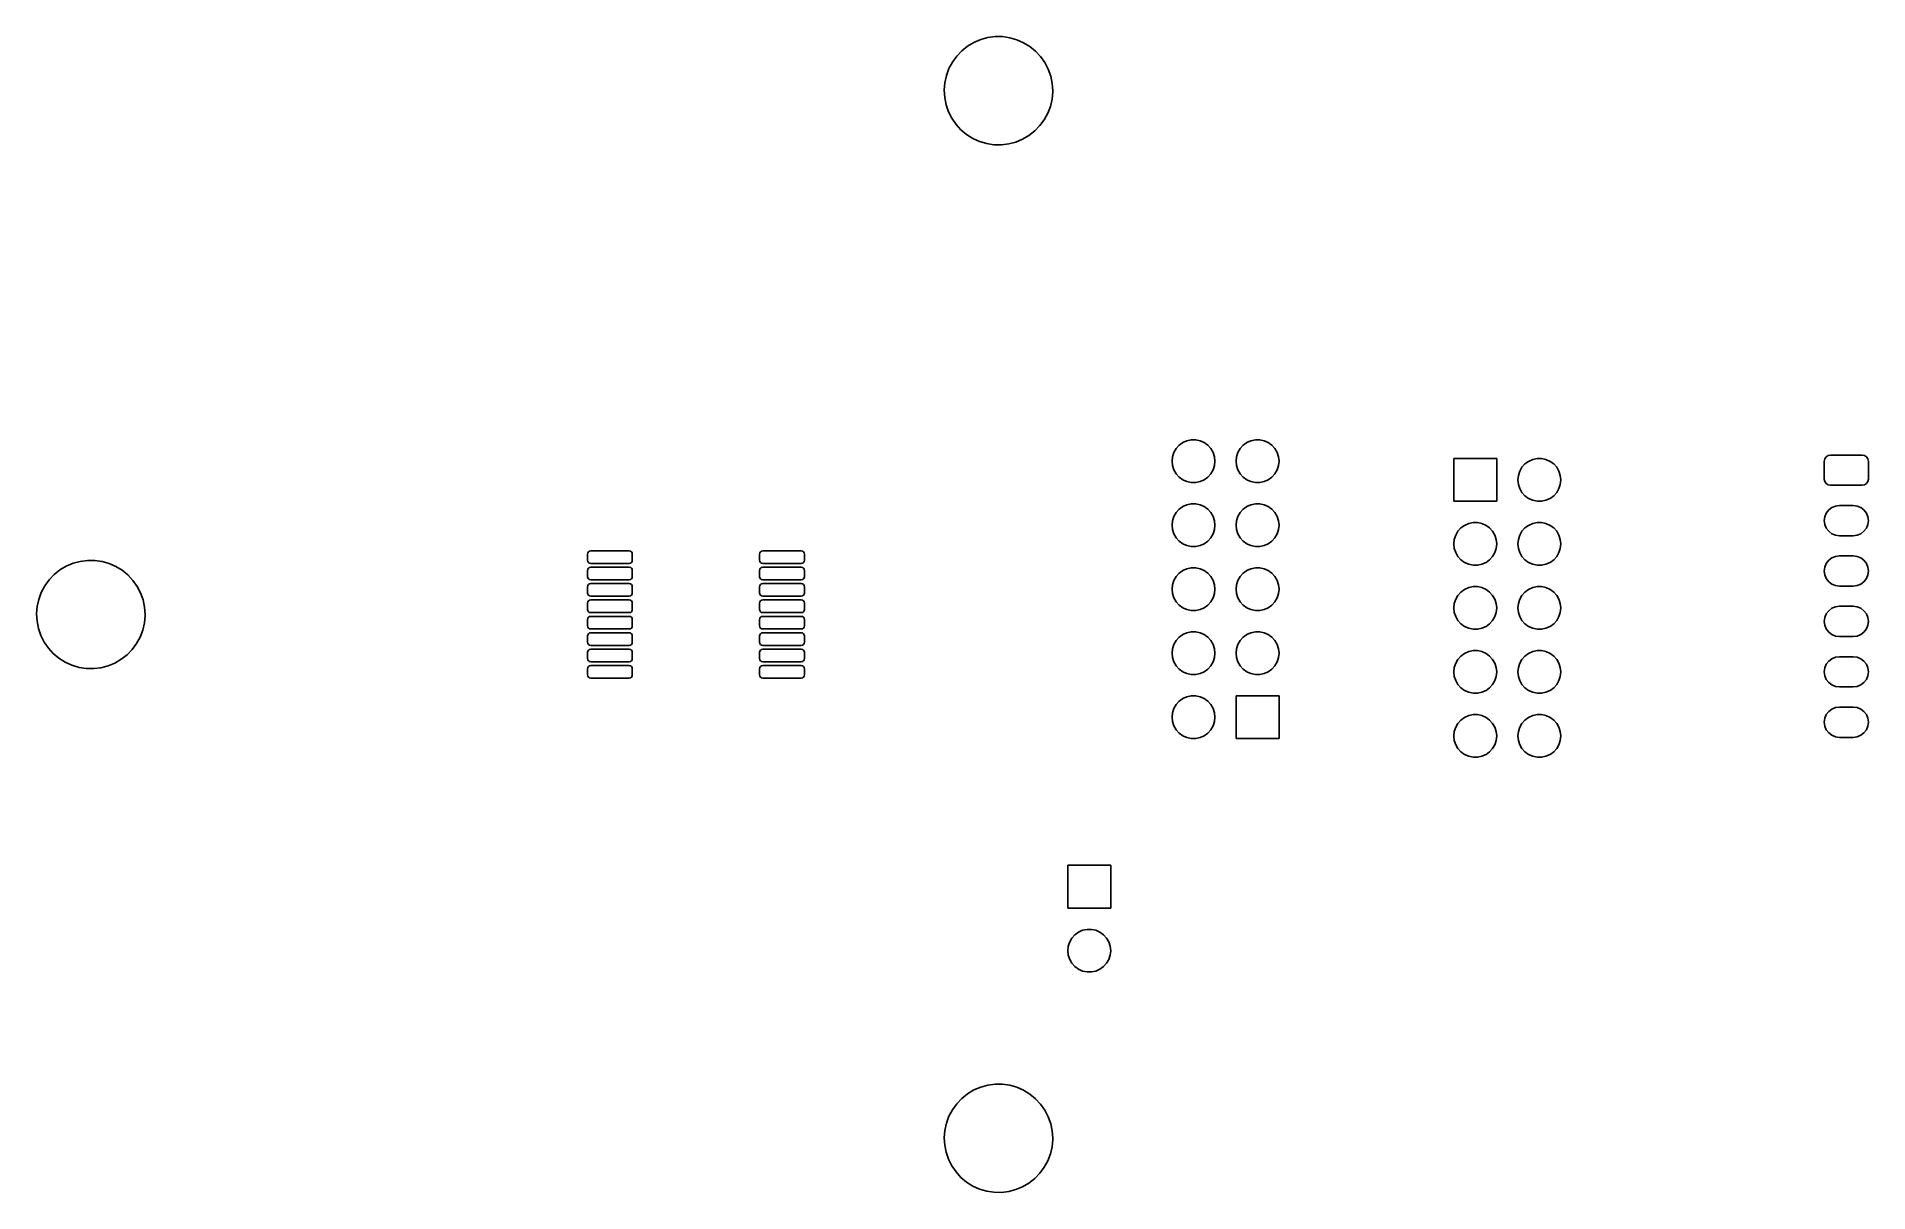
# Model space of a CAD drawing. Extents: x 2.97 to 5.83, y -3.9 to -2.1.
import ezdxf

# ---------------------------------------------------------------- set-up
doc = ezdxf.new("R2010")
doc.units = 0
doc.header["$MEASUREMENT"] = 0
doc.layers.add('BLACK', color=7, linetype='CONTINUOUS')

msp = doc.modelspace()

# ---------------------------------------------------------------- linework, layer by layer
at = {"layer": 'BLACK', "linetype": 'CONTINUOUS'}
for p, q in [((4.41515, -2.1194), (4.42413, -2.1122)), ((4.42413, -2.1122), (4.43401, -2.10629)), ((4.43401, -2.10629), (4.4446, -2.10177)), ((4.4446, -2.10177), (4.45571, -2.09873)), ((4.45571, -2.09873), (4.46713, -2.09723)), ((4.46713, -2.09723), (4.47864, -2.09729)), ((4.47864, -2.09729), (4.49004, -2.09891)), ((4.49004, -2.09891), (4.50111, -2.10207)), ((4.50111, -2.10207), (4.51166, -2.10669)), ((4.51166, -2.10669), (4.52147, -2.11271)), ((4.52147, -2.11271), (4.53038, -2.12)), ((4.39511, -2.14728), (4.4005, -2.1371)), ((4.4005, -2.1371), (4.40722, -2.12775)), ((4.40722, -2.12775), (4.41515, -2.1194)), ((4.53038, -2.12), (4.53822, -2.12844)), ((4.53822, -2.12844), (4.54484, -2.13786)), ((4.54484, -2.13786), (4.55012, -2.14809)), ((4.3878, -2.18082), (4.3887, -2.16934)), ((4.3887, -2.16934), (4.39116, -2.15809)), ((4.39116, -2.15809), (4.39511, -2.14728)), ((4.55012, -2.14809), (4.55397, -2.15895)), ((4.55397, -2.15895), (4.5563, -2.17022)), ((4.5563, -2.17022), (4.55709, -2.18171)), ((4.38846, -2.19232), (4.3878, -2.18082)), ((4.39068, -2.20362), (4.38846, -2.19232)), ((4.55604, -2.19495), (4.55347, -2.20617)), ((4.55707, -2.18348), (4.55604, -2.19495)), ((4.55709, -2.18171), (4.55707, -2.18348)), ((4.39441, -2.21451), (4.39068, -2.20362)), ((4.39958, -2.2248), (4.39441, -2.21451)), ((4.4061, -2.23429), (4.39958, -2.2248)), ((4.54391, -2.22706), (4.53709, -2.23634)), ((4.5494, -2.21694), (4.54391, -2.22706)), ((4.55347, -2.20617), (4.5494, -2.21694)), ((4.41385, -2.2428), (4.4061, -2.23429)), ((4.42269, -2.25019), (4.41385, -2.2428)), ((4.43244, -2.25631), (4.42269, -2.25019)), ((4.44294, -2.26105), (4.43244, -2.25631)), ((4.51008, -2.25753), (4.49944, -2.26193)), ((4.52002, -2.25172), (4.51008, -2.25753)), ((4.52908, -2.24461), (4.52002, -2.25172)), ((4.53709, -2.23634), (4.52908, -2.24461)), ((4.45398, -2.26432), (4.44294, -2.26105)), ((4.46536, -2.26606), (4.45398, -2.26432)), ((4.47687, -2.26624), (4.46536, -2.26606)), ((4.4883, -2.26485), (4.47687, -2.26624)), ((4.49944, -2.26193), (4.4883, -2.26485)), ((4.7464, -2.74682), (4.7499, -2.74076)), ((4.7499, -2.74076), (4.75458, -2.73556)), ((4.75458, -2.73556), (4.76024, -2.73145)), ((4.76024, -2.73145), (4.76663, -2.72861)), ((4.76663, -2.72861), (4.77347, -2.72715)), ((4.77347, -2.72715), (4.78047, -2.72715)), ((4.78047, -2.72715), (4.78731, -2.72861)), ((4.78731, -2.72861), (4.7937, -2.73145)), ((4.7937, -2.73145), (4.79936, -2.73556)), ((4.79936, -2.73556), (4.80404, -2.74076)), ((4.80404, -2.74076), (4.80754, -2.74682)), ((4.8464, -2.74682), (4.8499, -2.74076)), ((4.8499, -2.74076), (4.85458, -2.73556)), ((4.85458, -2.73556), (4.86024, -2.73145)), ((4.86024, -2.73145), (4.86663, -2.72861)), ((4.86663, -2.72861), (4.87347, -2.72715)), ((4.87347, -2.72715), (4.88047, -2.72715)), ((4.88047, -2.72715), (4.88731, -2.72861)), ((4.88731, -2.72861), (4.8937, -2.73145)), ((4.8937, -2.73145), (4.89936, -2.73556)), ((4.89936, -2.73556), (4.90404, -2.74076)), ((4.90404, -2.74076), (4.90754, -2.74682)), ((4.7435, -2.76043), (4.74424, -2.75348)), ((4.74424, -2.76739), (4.7435, -2.76043)), ((4.74424, -2.75348), (4.7464, -2.74682)), ((4.7464, -2.77404), (4.74424, -2.76739)), ((4.7499, -2.7801), (4.7464, -2.77404)), ((4.80754, -2.77404), (4.80404, -2.7801)), ((4.80754, -2.74682), (4.8097, -2.75348)), ((4.8097, -2.76739), (4.80754, -2.77404)), ((4.8097, -2.75348), (4.81043, -2.76043)), ((4.81043, -2.76043), (4.8097, -2.76739)), ((4.8435, -2.76043), (4.84424, -2.75348)), ((4.84424, -2.76739), (4.8435, -2.76043)), ((4.84424, -2.75348), (4.8464, -2.74682)), ((4.8464, -2.77404), (4.84424, -2.76739)), ((4.8499, -2.7801), (4.8464, -2.77404)), ((4.90754, -2.77404), (4.90404, -2.7801)), ((4.90754, -2.74682), (4.9097, -2.75348)), ((4.9097, -2.76739), (4.90754, -2.77404)), ((4.9097, -2.75348), (4.91043, -2.76043)), ((4.91043, -2.76043), (4.9097, -2.76739)), ((5.18346, -2.82323), (5.18346, -2.7563)), ((5.18346, -2.7563), (5.25039, -2.7563)), ((5.25039, -2.7563), (5.25039, -2.82323)), ((5.28636, -2.77615), (5.28986, -2.77009)), ((5.28986, -2.77009), (5.29454, -2.76489)), ((5.29454, -2.76489), (5.3002, -2.76078)), ((5.3002, -2.76078), (5.30659, -2.75794)), ((5.30659, -2.75794), (5.31343, -2.75648)), ((5.31343, -2.75648), (5.32043, -2.75648)), ((5.32043, -2.75648), (5.32727, -2.75794)), ((5.32727, -2.75794), (5.33366, -2.76078)), ((5.33366, -2.76078), (5.33932, -2.76489)), ((5.33932, -2.76489), (5.344, -2.77009)), ((5.344, -2.77009), (5.3475, -2.77615)), ((5.76181, -2.76083), (5.76256, -2.75706)), ((5.76181, -2.78839), (5.76181, -2.76083)), ((5.76256, -2.75706), (5.76469, -2.75387)), ((5.76469, -2.75387), (5.76789, -2.75173)), ((5.76789, -2.75173), (5.77165, -2.75098)), ((5.77165, -2.75098), (5.82087, -2.75098)), ((5.82087, -2.75098), (5.82463, -2.75173)), ((5.82463, -2.75173), (5.82783, -2.75387)), ((5.82783, -2.75387), (5.82996, -2.75706)), ((5.82996, -2.75706), (5.83071, -2.76083)), ((5.83071, -2.76083), (5.83071, -2.78839)), ((4.75458, -2.7853), (4.7499, -2.7801)), ((4.76024, -2.78941), (4.75458, -2.7853)), ((4.76663, -2.79226), (4.76024, -2.78941)), ((4.77347, -2.79371), (4.76663, -2.79226)), ((4.78047, -2.79371), (4.77347, -2.79371)), ((4.78731, -2.79226), (4.78047, -2.79371)), ((4.7937, -2.78941), (4.78731, -2.79226)), ((4.79936, -2.7853), (4.7937, -2.78941)), ((4.80404, -2.7801), (4.79936, -2.7853)), ((4.85458, -2.7853), (4.8499, -2.7801)), ((4.86024, -2.78941), (4.85458, -2.7853)), ((4.86663, -2.79226), (4.86024, -2.78941)), ((4.87347, -2.79371), (4.86663, -2.79226)), ((4.88047, -2.79371), (4.87347, -2.79371)), ((4.88731, -2.79226), (4.88047, -2.79371)), ((4.8937, -2.78941), (4.88731, -2.79226)), ((4.89936, -2.7853), (4.8937, -2.78941)), ((4.90404, -2.7801), (4.89936, -2.7853)), ((5.28346, -2.78976), (5.2842, -2.78281)), ((5.2842, -2.79672), (5.28346, -2.78976)), ((5.2842, -2.78281), (5.28636, -2.77615)), ((5.28636, -2.80338), (5.2842, -2.79672)), ((5.3475, -2.77615), (5.34966, -2.78281)), ((5.34966, -2.79672), (5.3475, -2.80338)), ((5.34966, -2.78281), (5.35039, -2.78976)), ((5.35039, -2.78976), (5.34966, -2.79672)), ((5.76256, -2.79215), (5.76181, -2.78839)), ((5.76469, -2.79535), (5.76256, -2.79215)), ((5.76789, -2.79748), (5.76469, -2.79535)), ((5.77165, -2.79823), (5.76789, -2.79748)), ((5.82087, -2.79823), (5.77165, -2.79823)), ((5.82463, -2.79748), (5.82087, -2.79823)), ((5.82783, -2.79535), (5.82463, -2.79748)), ((5.82996, -2.79215), (5.82783, -2.79535)), ((5.83071, -2.78839), (5.82996, -2.79215)), ((4.75458, -2.83556), (4.76024, -2.83145)), ((4.76024, -2.83145), (4.76663, -2.82861)), ((4.76663, -2.82861), (4.77347, -2.82715)), ((4.77347, -2.82715), (4.78047, -2.82715)), ((4.78047, -2.82715), (4.78731, -2.82861)), ((4.78731, -2.82861), (4.7937, -2.83145)), ((4.7937, -2.83145), (4.79936, -2.83556)), ((4.85458, -2.83556), (4.86024, -2.83145)), ((4.86024, -2.83145), (4.86663, -2.82861)), ((4.86663, -2.82861), (4.87347, -2.82715)), ((4.87347, -2.82715), (4.88047, -2.82715)), ((4.88047, -2.82715), (4.88731, -2.82861)), ((4.88731, -2.82861), (4.8937, -2.83145)), ((4.8937, -2.83145), (4.89936, -2.83556)), ((5.25039, -2.82323), (5.18346, -2.82323)), ((5.28986, -2.80943), (5.28636, -2.80338)), ((5.29454, -2.81463), (5.28986, -2.80943)), ((5.3002, -2.81874), (5.29454, -2.81463)), ((5.30659, -2.82159), (5.3002, -2.81874)), ((5.31343, -2.82305), (5.30659, -2.82159)), ((5.32043, -2.82305), (5.31343, -2.82305)), ((5.32727, -2.82159), (5.32043, -2.82305)), ((5.33366, -2.81874), (5.32727, -2.82159)), ((5.33932, -2.81463), (5.33366, -2.81874)), ((5.344, -2.80943), (5.33932, -2.81463)), ((5.3475, -2.80338), (5.344, -2.80943)), ((5.77362, -2.83289), (5.77932, -2.83053)), ((5.77932, -2.83053), (5.78543, -2.82972)), ((5.78543, -2.82972), (5.80709, -2.82972)), ((5.80709, -2.82972), (5.8132, -2.83053)), ((5.8132, -2.83053), (5.8189, -2.83289)), ((4.7435, -2.86043), (4.74424, -2.85348)), ((4.74424, -2.85348), (4.7464, -2.84682)), ((4.7464, -2.84682), (4.7499, -2.84076)), ((4.7499, -2.84076), (4.75458, -2.83556)), ((4.79936, -2.83556), (4.80404, -2.84076)), ((4.80404, -2.84076), (4.80754, -2.84682)), ((4.80754, -2.84682), (4.8097, -2.85348)), ((4.8097, -2.85348), (4.81043, -2.86043)), ((4.8435, -2.86043), (4.84424, -2.85348)), ((4.84424, -2.85348), (4.8464, -2.84682)), ((4.8464, -2.84682), (4.8499, -2.84076)), ((4.8499, -2.84076), (4.85458, -2.83556)), ((4.89936, -2.83556), (4.90404, -2.84076)), ((4.90404, -2.84076), (4.90754, -2.84682)), ((4.90754, -2.84682), (4.9097, -2.85348)), ((4.9097, -2.85348), (4.91043, -2.86043)), ((5.2002, -2.86078), (5.20659, -2.85794)), ((5.20659, -2.85794), (5.21343, -2.85648)), ((5.21343, -2.85648), (5.22043, -2.85648)), ((5.22043, -2.85648), (5.22727, -2.85794)), ((5.22727, -2.85794), (5.23366, -2.86078)), ((5.3002, -2.86078), (5.30659, -2.85794)), ((5.30659, -2.85794), (5.31343, -2.85648)), ((5.31343, -2.85648), (5.32043, -2.85648)), ((5.32043, -2.85648), (5.32727, -2.85794)), ((5.32727, -2.85794), (5.33366, -2.86078)), ((5.76181, -2.85335), (5.76262, -2.84723)), ((5.76262, -2.85946), (5.76181, -2.85335)), ((5.76262, -2.84723), (5.76498, -2.84154)), ((5.76498, -2.86516), (5.76262, -2.85946)), ((5.76498, -2.84154), (5.76873, -2.83664)), ((5.76873, -2.83664), (5.77362, -2.83289)), ((5.8189, -2.83289), (5.82379, -2.83664)), ((5.82379, -2.83664), (5.82754, -2.84154)), ((5.82754, -2.84154), (5.8299, -2.84723)), ((5.8299, -2.85946), (5.82754, -2.86516)), ((5.8299, -2.84723), (5.83071, -2.85335)), ((5.83071, -2.85335), (5.8299, -2.85946)), ((4.74424, -2.86739), (4.7435, -2.86043)), ((4.7464, -2.87404), (4.74424, -2.86739)), ((4.7499, -2.8801), (4.7464, -2.87404)), ((4.75458, -2.8853), (4.7499, -2.8801)), ((4.76024, -2.88941), (4.75458, -2.8853)), ((4.79936, -2.8853), (4.7937, -2.88941)), ((4.80404, -2.8801), (4.79936, -2.8853)), ((4.80754, -2.87404), (4.80404, -2.8801)), ((4.8097, -2.86739), (4.80754, -2.87404)), ((4.81043, -2.86043), (4.8097, -2.86739)), ((4.84424, -2.86739), (4.8435, -2.86043)), ((4.8464, -2.87404), (4.84424, -2.86739)), ((4.8499, -2.8801), (4.8464, -2.87404)), ((4.85458, -2.8853), (4.8499, -2.8801)), ((4.86024, -2.88941), (4.85458, -2.8853)), ((4.89936, -2.8853), (4.8937, -2.88941)), ((4.90404, -2.8801), (4.89936, -2.8853)), ((4.90754, -2.87404), (4.90404, -2.8801)), ((4.9097, -2.86739), (4.90754, -2.87404)), ((4.91043, -2.86043), (4.9097, -2.86739)), ((5.18346, -2.88976), (5.1842, -2.88281)), ((5.1842, -2.88281), (5.18636, -2.87615)), ((5.18636, -2.87615), (5.18986, -2.87009)), ((5.18986, -2.87009), (5.19454, -2.86489)), ((5.19454, -2.86489), (5.2002, -2.86078)), ((5.23366, -2.86078), (5.23932, -2.86489)), ((5.23932, -2.86489), (5.244, -2.87009)), ((5.244, -2.87009), (5.2475, -2.87615)), ((5.2475, -2.87615), (5.24966, -2.88281)), ((5.24966, -2.88281), (5.25039, -2.88976)), ((5.28346, -2.88976), (5.2842, -2.88281)), ((5.2842, -2.88281), (5.28636, -2.87615)), ((5.28636, -2.87615), (5.28986, -2.87009)), ((5.28986, -2.87009), (5.29454, -2.86489)), ((5.29454, -2.86489), (5.3002, -2.86078)), ((5.33366, -2.86078), (5.33932, -2.86489)), ((5.33932, -2.86489), (5.344, -2.87009)), ((5.344, -2.87009), (5.3475, -2.87615)), ((5.3475, -2.87615), (5.34966, -2.88281)), ((5.34966, -2.88281), (5.35039, -2.88976)), ((5.76873, -2.87005), (5.76498, -2.86516)), ((5.77362, -2.8738), (5.76873, -2.87005)), ((5.77932, -2.87616), (5.77362, -2.8738)), ((5.78543, -2.87697), (5.77932, -2.87616)), ((5.80709, -2.87697), (5.78543, -2.87697)), ((5.8132, -2.87616), (5.80709, -2.87697)), ((5.8189, -2.8738), (5.8132, -2.87616)), ((5.82379, -2.87005), (5.8189, -2.8738)), ((5.82754, -2.86516), (5.82379, -2.87005)), ((3.02728, -2.92006), (3.03839, -2.91702)), ((3.03839, -2.91702), (3.0498, -2.91552)), ((3.0498, -2.91552), (3.06132, -2.91558)), ((3.06132, -2.91558), (3.07272, -2.9172)), ((3.07272, -2.9172), (3.08379, -2.92036)), ((3.83071, -2.90551), (3.83108, -2.90363)), ((3.83071, -2.91535), (3.83071, -2.90551)), ((3.83108, -2.91724), (3.83071, -2.91535)), ((3.83108, -2.90363), (3.83215, -2.90203)), ((3.83215, -2.91883), (3.83108, -2.91724)), ((3.83215, -2.90203), (3.83375, -2.90097)), ((3.83375, -2.90097), (3.83563, -2.90059)), ((3.83563, -2.90059), (3.89567, -2.90059)), ((3.89567, -2.90059), (3.89755, -2.90097)), ((3.89755, -2.90097), (3.89915, -2.90203)), ((3.89915, -2.90203), (3.90022, -2.90363)), ((3.90022, -2.91724), (3.89915, -2.91883)), ((3.90022, -2.90363), (3.90059, -2.90551)), ((3.90059, -2.91535), (3.90022, -2.91724)), ((3.90059, -2.90551), (3.90059, -2.91535)), ((4.09941, -2.90551), (4.09978, -2.90363)), ((4.09941, -2.91535), (4.09941, -2.90551)), ((4.09978, -2.91724), (4.09941, -2.91535)), ((4.09978, -2.90363), (4.10085, -2.90203)), ((4.10085, -2.91883), (4.09978, -2.91724)), ((4.10085, -2.90203), (4.10245, -2.90097)), ((4.10245, -2.90097), (4.10433, -2.90059)), ((4.10433, -2.90059), (4.16437, -2.90059)), ((4.16437, -2.90059), (4.16625, -2.90097)), ((4.16625, -2.90097), (4.16785, -2.90203)), ((4.16785, -2.90203), (4.16892, -2.90363)), ((4.16892, -2.91724), (4.16785, -2.91883)), ((4.16892, -2.90363), (4.16929, -2.90551)), ((4.16929, -2.91535), (4.16892, -2.91724)), ((4.16929, -2.90551), (4.16929, -2.91535)), ((4.76663, -2.89226), (4.76024, -2.88941)), ((4.77347, -2.89371), (4.76663, -2.89226)), ((4.78047, -2.89371), (4.77347, -2.89371)), ((4.78731, -2.89226), (4.78047, -2.89371)), ((4.7937, -2.88941), (4.78731, -2.89226)), ((4.86663, -2.89226), (4.86024, -2.88941)), ((4.87347, -2.89371), (4.86663, -2.89226)), ((4.88047, -2.89371), (4.87347, -2.89371)), ((4.88731, -2.89226), (4.88047, -2.89371)), ((4.8937, -2.88941), (4.88731, -2.89226)), ((5.1842, -2.89672), (5.18346, -2.88976)), ((5.18636, -2.90338), (5.1842, -2.89672)), ((5.18986, -2.90943), (5.18636, -2.90338)), ((5.19454, -2.91463), (5.18986, -2.90943)), ((5.2002, -2.91874), (5.19454, -2.91463)), ((5.23932, -2.91463), (5.23366, -2.91874)), ((5.244, -2.90943), (5.23932, -2.91463)), ((5.2475, -2.90338), (5.244, -2.90943)), ((5.24966, -2.89672), (5.2475, -2.90338)), ((5.25039, -2.88976), (5.24966, -2.89672)), ((5.2842, -2.89672), (5.28346, -2.88976)), ((5.28636, -2.90338), (5.2842, -2.89672)), ((5.28986, -2.90943), (5.28636, -2.90338)), ((5.29454, -2.91463), (5.28986, -2.90943)), ((5.3002, -2.91874), (5.29454, -2.91463)), ((5.33932, -2.91463), (5.33366, -2.91874)), ((5.344, -2.90943), (5.33932, -2.91463)), ((5.3475, -2.90338), (5.344, -2.90943)), ((5.34966, -2.89672), (5.3475, -2.90338)), ((5.35039, -2.88976), (5.34966, -2.89672)), ((5.76498, -2.92028), (5.76873, -2.91538)), ((5.76873, -2.91538), (5.77362, -2.91163)), ((5.77362, -2.91163), (5.77932, -2.90927)), ((5.77932, -2.90927), (5.78543, -2.90846)), ((5.78543, -2.90846), (5.80709, -2.90846)), ((5.80709, -2.90846), (5.8132, -2.90927)), ((5.8132, -2.90927), (5.8189, -2.91163)), ((5.8189, -2.91163), (5.82379, -2.91538)), ((5.82379, -2.91538), (5.82754, -2.92028)), ((2.9899, -2.94604), (2.99782, -2.93769)), ((2.99782, -2.93769), (3.00681, -2.93049)), ((3.00681, -2.93049), (3.01669, -2.92458)), ((3.01669, -2.92458), (3.02728, -2.92006)), ((3.08379, -2.92036), (3.09433, -2.92499)), ((3.09433, -2.92499), (3.10415, -2.931)), ((3.10415, -2.931), (3.11306, -2.9383)), ((3.11306, -2.9383), (3.1209, -2.94673)), ((3.83071, -2.9311), (3.83108, -2.92922)), ((3.83071, -2.94094), (3.83071, -2.9311)), ((3.83108, -2.94283), (3.83071, -2.94094)), ((3.83108, -2.92922), (3.83215, -2.92762)), ((3.83215, -2.94442), (3.83108, -2.94283)), ((3.83375, -2.9199), (3.83215, -2.91883)), ((3.83215, -2.92762), (3.83375, -2.92656)), ((3.83375, -2.94549), (3.83215, -2.94442)), ((3.83563, -2.92028), (3.83375, -2.9199)), ((3.83375, -2.92656), (3.83563, -2.92618)), ((3.83563, -2.94587), (3.83375, -2.94549)), ((3.89567, -2.92028), (3.83563, -2.92028)), ((3.83563, -2.92618), (3.89567, -2.92618)), ((3.89567, -2.94587), (3.83563, -2.94587)), ((3.89755, -2.9199), (3.89567, -2.92028)), ((3.89567, -2.92618), (3.89755, -2.92656)), ((3.89755, -2.94549), (3.89567, -2.94587)), ((3.89915, -2.91883), (3.89755, -2.9199)), ((3.89755, -2.92656), (3.89915, -2.92762)), ((3.89915, -2.94442), (3.89755, -2.94549)), ((3.89915, -2.92762), (3.90022, -2.92922)), ((3.90022, -2.94283), (3.89915, -2.94442)), ((3.90022, -2.92922), (3.90059, -2.9311)), ((3.90059, -2.94094), (3.90022, -2.94283)), ((3.90059, -2.9311), (3.90059, -2.94094)), ((4.09941, -2.9311), (4.09978, -2.92922)), ((4.09941, -2.94094), (4.09941, -2.9311)), ((4.09978, -2.94283), (4.09941, -2.94094)), ((4.09978, -2.92922), (4.10085, -2.92762)), ((4.10085, -2.94442), (4.09978, -2.94283)), ((4.10245, -2.9199), (4.10085, -2.91883)), ((4.10085, -2.92762), (4.10245, -2.92656)), ((4.10245, -2.94549), (4.10085, -2.94442)), ((4.10433, -2.92028), (4.10245, -2.9199)), ((4.10245, -2.92656), (4.10433, -2.92618)), ((4.10433, -2.94587), (4.10245, -2.94549)), ((4.16437, -2.92028), (4.10433, -2.92028)), ((4.10433, -2.92618), (4.16437, -2.92618)), ((4.16437, -2.94587), (4.10433, -2.94587)), ((4.16625, -2.9199), (4.16437, -2.92028)), ((4.16437, -2.92618), (4.16625, -2.92656)), ((4.16625, -2.94549), (4.16437, -2.94587)), ((4.16785, -2.91883), (4.16625, -2.9199)), ((4.16625, -2.92656), (4.16785, -2.92762)), ((4.16785, -2.94442), (4.16625, -2.94549)), ((4.16785, -2.92762), (4.16892, -2.92922)), ((4.16892, -2.94283), (4.16785, -2.94442)), ((4.16892, -2.92922), (4.16929, -2.9311)), ((4.16929, -2.94094), (4.16892, -2.94283)), ((4.16929, -2.9311), (4.16929, -2.94094)), ((4.7464, -2.94682), (4.7499, -2.94076)), ((4.7499, -2.94076), (4.75458, -2.93556)), ((4.75458, -2.93556), (4.76024, -2.93145)), ((4.76024, -2.93145), (4.76663, -2.92861)), ((4.76663, -2.92861), (4.77347, -2.92715)), ((4.77347, -2.92715), (4.78047, -2.92715)), ((4.78047, -2.92715), (4.78731, -2.92861)), ((4.78731, -2.92861), (4.7937, -2.93145)), ((4.7937, -2.93145), (4.79936, -2.93556)), ((4.79936, -2.93556), (4.80404, -2.94076)), ((4.80404, -2.94076), (4.80754, -2.94682)), ((4.8464, -2.94682), (4.8499, -2.94076)), ((4.8499, -2.94076), (4.85458, -2.93556)), ((4.85458, -2.93556), (4.86024, -2.93145)), ((4.86024, -2.93145), (4.86663, -2.92861)), ((4.86663, -2.92861), (4.87347, -2.92715)), ((4.87347, -2.92715), (4.88047, -2.92715)), ((4.88047, -2.92715), (4.88731, -2.92861)), ((4.88731, -2.92861), (4.8937, -2.93145)), ((4.8937, -2.93145), (4.89936, -2.93556)), ((4.89936, -2.93556), (4.90404, -2.94076)), ((4.90404, -2.94076), (4.90754, -2.94682)), ((5.20659, -2.92159), (5.2002, -2.91874)), ((5.21343, -2.92305), (5.20659, -2.92159)), ((5.22043, -2.92305), (5.21343, -2.92305)), ((5.22727, -2.92159), (5.22043, -2.92305)), ((5.23366, -2.91874), (5.22727, -2.92159)), ((5.30659, -2.92159), (5.3002, -2.91874)), ((5.31343, -2.92305), (5.30659, -2.92159)), ((5.32043, -2.92305), (5.31343, -2.92305)), ((5.32727, -2.92159), (5.32043, -2.92305)), ((5.33366, -2.91874), (5.32727, -2.92159)), ((5.76181, -2.93209), (5.76262, -2.92597)), ((5.76262, -2.9382), (5.76181, -2.93209)), ((5.76262, -2.92597), (5.76498, -2.92028)), ((5.76498, -2.9439), (5.76262, -2.9382)), ((5.76873, -2.94879), (5.76498, -2.9439)), ((5.82754, -2.9439), (5.82379, -2.94879)), ((5.82754, -2.92028), (5.8299, -2.92597)), ((5.8299, -2.9382), (5.82754, -2.9439)), ((5.8299, -2.92597), (5.83071, -2.93209)), ((5.83071, -2.93209), (5.8299, -2.9382)), ((2.97383, -2.97638), (2.97779, -2.96557)), ((2.97779, -2.96557), (2.98318, -2.9554)), ((2.98318, -2.9554), (2.9899, -2.94604)), ((3.1209, -2.94673), (3.12752, -2.95615)), ((3.12752, -2.95615), (3.1328, -2.96638)), ((3.1328, -2.96638), (3.13665, -2.97724)), ((3.83071, -2.95669), (3.83108, -2.95481)), ((3.83071, -2.96654), (3.83071, -2.95669)), ((3.83108, -2.96842), (3.83071, -2.96654)), ((3.83108, -2.95481), (3.83215, -2.95321)), ((3.83215, -2.97002), (3.83108, -2.96842)), ((3.83215, -2.95321), (3.83375, -2.95215)), ((3.83375, -2.97108), (3.83215, -2.97002)), ((3.83375, -2.95215), (3.83563, -2.95177)), ((3.83563, -2.97146), (3.83375, -2.97108)), ((3.83563, -2.95177), (3.89567, -2.95177)), ((3.89567, -2.97146), (3.83563, -2.97146)), ((3.89567, -2.95177), (3.89755, -2.95215)), ((3.89755, -2.97108), (3.89567, -2.97146)), ((3.89755, -2.95215), (3.89915, -2.95321)), ((3.89915, -2.97002), (3.89755, -2.97108)), ((3.89915, -2.95321), (3.90022, -2.95481)), ((3.90022, -2.96842), (3.89915, -2.97002)), ((3.90022, -2.95481), (3.90059, -2.95669)), ((3.90059, -2.96654), (3.90022, -2.96842)), ((3.90059, -2.95669), (3.90059, -2.96654)), ((4.09941, -2.95669), (4.09978, -2.95481)), ((4.09941, -2.96654), (4.09941, -2.95669)), ((4.09978, -2.96842), (4.09941, -2.96654)), ((4.09978, -2.95481), (4.10085, -2.95321)), ((4.10085, -2.97002), (4.09978, -2.96842)), ((4.10085, -2.95321), (4.10245, -2.95215)), ((4.10245, -2.97108), (4.10085, -2.97002)), ((4.10245, -2.95215), (4.10433, -2.95177)), ((4.10433, -2.97146), (4.10245, -2.97108)), ((4.10433, -2.95177), (4.16437, -2.95177)), ((4.16437, -2.97146), (4.10433, -2.97146)), ((4.16437, -2.95177), (4.16625, -2.95215)), ((4.16625, -2.97108), (4.16437, -2.97146)), ((4.16625, -2.95215), (4.16785, -2.95321)), ((4.16785, -2.97002), (4.16625, -2.97108)), ((4.16785, -2.95321), (4.16892, -2.95481)), ((4.16892, -2.96842), (4.16785, -2.97002)), ((4.16892, -2.95481), (4.16929, -2.95669)), ((4.16929, -2.96654), (4.16892, -2.96842)), ((4.16929, -2.95669), (4.16929, -2.96654)), ((4.7435, -2.96043), (4.74424, -2.95348)), ((4.74424, -2.96739), (4.7435, -2.96043)), ((4.74424, -2.95348), (4.7464, -2.94682)), ((4.7464, -2.97404), (4.74424, -2.96739)), ((4.7499, -2.9801), (4.7464, -2.97404)), ((4.80754, -2.97404), (4.80404, -2.9801)), ((4.80754, -2.94682), (4.8097, -2.95348)), ((4.8097, -2.96739), (4.80754, -2.97404)), ((4.8097, -2.95348), (4.81043, -2.96043)), ((4.81043, -2.96043), (4.8097, -2.96739)), ((4.8435, -2.96043), (4.84424, -2.95348)), ((4.84424, -2.96739), (4.8435, -2.96043)), ((4.84424, -2.95348), (4.8464, -2.94682)), ((4.8464, -2.97404), (4.84424, -2.96739)), ((4.8499, -2.9801), (4.8464, -2.97404)), ((4.90754, -2.97404), (4.90404, -2.9801)), ((4.90754, -2.94682), (4.9097, -2.95348)), ((4.9097, -2.96739), (4.90754, -2.97404)), ((4.9097, -2.95348), (4.91043, -2.96043)), ((4.91043, -2.96043), (4.9097, -2.96739)), ((5.18636, -2.97615), (5.18986, -2.97009)), ((5.18986, -2.97009), (5.19454, -2.96489)), ((5.19454, -2.96489), (5.2002, -2.96078)), ((5.2002, -2.96078), (5.20659, -2.95794)), ((5.20659, -2.95794), (5.21343, -2.95648)), ((5.21343, -2.95648), (5.22043, -2.95648)), ((5.22043, -2.95648), (5.22727, -2.95794)), ((5.22727, -2.95794), (5.23366, -2.96078)), ((5.23366, -2.96078), (5.23932, -2.96489)), ((5.23932, -2.96489), (5.244, -2.97009)), ((5.244, -2.97009), (5.2475, -2.97615)), ((5.28636, -2.97615), (5.28986, -2.97009)), ((5.28986, -2.97009), (5.29454, -2.96489)), ((5.29454, -2.96489), (5.3002, -2.96078)), ((5.3002, -2.96078), (5.30659, -2.95794)), ((5.30659, -2.95794), (5.31343, -2.95648)), ((5.31343, -2.95648), (5.32043, -2.95648)), ((5.32043, -2.95648), (5.32727, -2.95794)), ((5.32727, -2.95794), (5.33366, -2.96078)), ((5.33366, -2.96078), (5.33932, -2.96489)), ((5.33932, -2.96489), (5.344, -2.97009)), ((5.344, -2.97009), (5.3475, -2.97615)), ((5.77362, -2.95254), (5.76873, -2.94879)), ((5.77932, -2.9549), (5.77362, -2.95254)), ((5.78543, -2.95571), (5.77932, -2.9549)), ((5.80709, -2.95571), (5.78543, -2.95571)), ((5.8132, -2.9549), (5.80709, -2.95571)), ((5.8189, -2.95254), (5.8132, -2.9549)), ((5.82379, -2.94879), (5.8189, -2.95254)), ((2.97048, -2.99911), (2.97138, -2.98763)), ((2.97114, -3.01061), (2.97048, -2.99911)), ((2.97138, -2.98763), (2.97383, -2.97638)), ((3.13665, -2.97724), (3.13898, -2.98851)), ((3.13975, -3.00177), (3.13872, -3.01324)), ((3.13898, -2.98851), (3.13976, -3)), ((3.13976, -3), (3.13975, -3.00177)), ((3.83071, -2.98228), (3.83108, -2.9804)), ((3.83071, -2.99213), (3.83071, -2.98228)), ((3.83108, -2.99401), (3.83071, -2.99213)), ((3.83108, -2.9804), (3.83215, -2.9788)), ((3.83215, -2.99561), (3.83108, -2.99401)), ((3.83215, -2.9788), (3.83375, -2.97774)), ((3.83375, -2.99667), (3.83215, -2.99561)), ((3.83375, -2.97774), (3.83563, -2.97736)), ((3.83563, -2.99705), (3.83375, -2.99667)), ((3.83375, -3.00333), (3.83563, -3.00295)), ((3.83563, -2.97736), (3.89567, -2.97736)), ((3.89567, -2.99705), (3.83563, -2.99705)), ((3.83563, -3.00295), (3.89567, -3.00295)), ((3.89567, -2.97736), (3.89755, -2.97774)), ((3.89755, -2.99667), (3.89567, -2.99705)), ((3.89567, -3.00295), (3.89755, -3.00333)), ((3.89755, -2.97774), (3.89915, -2.9788)), ((3.89915, -2.99561), (3.89755, -2.99667)), ((3.89915, -2.9788), (3.90022, -2.9804)), ((3.90022, -2.99401), (3.89915, -2.99561)), ((3.90022, -2.9804), (3.90059, -2.98228)), ((3.90059, -2.99213), (3.90022, -2.99401)), ((3.90059, -2.98228), (3.90059, -2.99213)), ((4.09941, -2.98228), (4.09978, -2.9804)), ((4.09941, -2.99213), (4.09941, -2.98228)), ((4.09978, -2.99401), (4.09941, -2.99213)), ((4.09978, -2.9804), (4.10085, -2.9788)), ((4.10085, -2.99561), (4.09978, -2.99401)), ((4.10085, -2.9788), (4.10245, -2.97774)), ((4.10245, -2.99667), (4.10085, -2.99561)), ((4.10245, -2.97774), (4.10433, -2.97736)), ((4.10433, -2.99705), (4.10245, -2.99667)), ((4.10245, -3.00333), (4.10433, -3.00295)), ((4.10433, -2.97736), (4.16437, -2.97736)), ((4.16437, -2.99705), (4.10433, -2.99705)), ((4.10433, -3.00295), (4.16437, -3.00295)), ((4.16437, -2.97736), (4.16625, -2.97774)), ((4.16625, -2.99667), (4.16437, -2.99705)), ((4.16437, -3.00295), (4.16625, -3.00333)), ((4.16625, -2.97774), (4.16785, -2.9788)), ((4.16785, -2.99561), (4.16625, -2.99667)), ((4.16785, -2.9788), (4.16892, -2.9804)), ((4.16892, -2.99401), (4.16785, -2.99561)), ((4.16892, -2.9804), (4.16929, -2.98228)), ((4.16929, -2.99213), (4.16892, -2.99401)), ((4.16929, -2.98228), (4.16929, -2.99213)), ((4.75458, -2.9853), (4.7499, -2.9801)), ((4.76024, -2.98941), (4.75458, -2.9853)), ((4.76663, -2.99226), (4.76024, -2.98941)), ((4.77347, -2.99371), (4.76663, -2.99226)), ((4.78047, -2.99371), (4.77347, -2.99371)), ((4.78731, -2.99226), (4.78047, -2.99371)), ((4.7937, -2.98941), (4.78731, -2.99226)), ((4.79936, -2.9853), (4.7937, -2.98941)), ((4.80404, -2.9801), (4.79936, -2.9853)), ((4.85458, -2.9853), (4.8499, -2.9801)), ((4.86024, -2.98941), (4.85458, -2.9853)), ((4.86663, -2.99226), (4.86024, -2.98941)), ((4.87347, -2.99371), (4.86663, -2.99226)), ((4.88047, -2.99371), (4.87347, -2.99371)), ((4.88731, -2.99226), (4.88047, -2.99371)), ((4.8937, -2.98941), (4.88731, -2.99226)), ((4.89936, -2.9853), (4.8937, -2.98941)), ((4.90404, -2.9801), (4.89936, -2.9853)), ((5.18346, -2.98976), (5.1842, -2.98281)), ((5.1842, -2.99672), (5.18346, -2.98976)), ((5.1842, -2.98281), (5.18636, -2.97615)), ((5.18636, -3.00338), (5.1842, -2.99672)), ((5.2475, -2.97615), (5.24966, -2.98281)), ((5.24966, -2.99672), (5.2475, -3.00338)), ((5.24966, -2.98281), (5.25039, -2.98976)), ((5.25039, -2.98976), (5.24966, -2.99672)), ((5.28346, -2.98976), (5.2842, -2.98281)), ((5.2842, -2.99672), (5.28346, -2.98976)), ((5.2842, -2.98281), (5.28636, -2.97615)), ((5.28636, -3.00338), (5.2842, -2.99672)), ((5.3475, -2.97615), (5.34966, -2.98281)), ((5.34966, -2.99672), (5.3475, -3.00338)), ((5.34966, -2.98281), (5.35039, -2.98976)), ((5.35039, -2.98976), (5.34966, -2.99672)), ((5.76262, -3.00471), (5.76498, -2.99902)), ((5.76498, -2.99902), (5.76873, -2.99412)), ((5.76873, -2.99412), (5.77362, -2.99037)), ((5.77362, -2.99037), (5.77932, -2.98801)), ((5.77932, -2.98801), (5.78543, -2.9872)), ((5.78543, -2.9872), (5.80709, -2.9872)), ((5.80709, -2.9872), (5.8132, -2.98801)), ((5.8132, -2.98801), (5.8189, -2.99037)), ((5.8189, -2.99037), (5.82379, -2.99412)), ((5.82379, -2.99412), (5.82754, -2.99902)), ((5.82754, -2.99902), (5.8299, -3.00471)), ((2.97336, -3.02191), (2.97114, -3.01061)), ((2.97709, -3.0328), (2.97336, -3.02191)), ((3.13615, -3.02447), (3.13208, -3.03524)), ((3.13872, -3.01324), (3.13615, -3.02447)), ((3.83071, -3.00787), (3.83108, -3.00599)), ((3.83071, -3.01772), (3.83071, -3.00787)), ((3.83108, -3.0196), (3.83071, -3.01772)), ((3.83071, -3.03346), (3.83108, -3.03158)), ((3.83108, -3.00599), (3.83215, -3.00439)), ((3.83215, -3.0212), (3.83108, -3.0196)), ((3.83108, -3.03158), (3.83215, -3.02998)), ((3.83215, -3.00439), (3.83375, -3.00333)), ((3.83375, -3.02226), (3.83215, -3.0212)), ((3.83215, -3.02998), (3.83375, -3.02892)), ((3.83563, -3.02264), (3.83375, -3.02226)), ((3.83375, -3.02892), (3.83563, -3.02854)), ((3.89567, -3.02264), (3.83563, -3.02264)), ((3.83563, -3.02854), (3.89567, -3.02854)), ((3.89755, -3.02226), (3.89567, -3.02264)), ((3.89567, -3.02854), (3.89755, -3.02892)), ((3.89755, -3.00333), (3.89915, -3.00439)), ((3.89915, -3.0212), (3.89755, -3.02226)), ((3.89755, -3.02892), (3.89915, -3.02998)), ((3.89915, -3.00439), (3.90022, -3.00599)), ((3.90022, -3.0196), (3.89915, -3.0212)), ((3.89915, -3.02998), (3.90022, -3.03158)), ((3.90022, -3.00599), (3.90059, -3.00787)), ((3.90059, -3.01772), (3.90022, -3.0196)), ((3.90022, -3.03158), (3.90059, -3.03346)), ((3.90059, -3.00787), (3.90059, -3.01772)), ((4.09941, -3.00787), (4.09978, -3.00599)), ((4.09941, -3.01772), (4.09941, -3.00787)), ((4.09978, -3.0196), (4.09941, -3.01772)), ((4.09941, -3.03346), (4.09978, -3.03158)), ((4.09978, -3.00599), (4.10085, -3.00439)), ((4.10085, -3.0212), (4.09978, -3.0196)), ((4.09978, -3.03158), (4.10085, -3.02998)), ((4.10085, -3.00439), (4.10245, -3.00333)), ((4.10245, -3.02226), (4.10085, -3.0212)), ((4.10085, -3.02998), (4.10245, -3.02892)), ((4.10433, -3.02264), (4.10245, -3.02226)), ((4.10245, -3.02892), (4.10433, -3.02854)), ((4.16437, -3.02264), (4.10433, -3.02264)), ((4.10433, -3.02854), (4.16437, -3.02854)), ((4.16625, -3.02226), (4.16437, -3.02264)), ((4.16437, -3.02854), (4.16625, -3.02892)), ((4.16625, -3.00333), (4.16785, -3.00439)), ((4.16785, -3.0212), (4.16625, -3.02226)), ((4.16625, -3.02892), (4.16785, -3.02998)), ((4.16785, -3.00439), (4.16892, -3.00599)), ((4.16892, -3.0196), (4.16785, -3.0212)), ((4.16785, -3.02998), (4.16892, -3.03158)), ((4.16892, -3.00599), (4.16929, -3.00787)), ((4.16929, -3.01772), (4.16892, -3.0196)), ((4.16892, -3.03158), (4.16929, -3.03346)), ((4.16929, -3.00787), (4.16929, -3.01772)), ((4.75458, -3.03556), (4.76024, -3.03145)), ((4.76024, -3.03145), (4.76663, -3.02861)), ((4.76663, -3.02861), (4.77347, -3.02715)), ((4.77347, -3.02715), (4.78047, -3.02715)), ((4.78047, -3.02715), (4.78731, -3.02861)), ((4.78731, -3.02861), (4.7937, -3.03145)), ((4.7937, -3.03145), (4.79936, -3.03556)), ((4.85458, -3.03556), (4.86024, -3.03145)), ((4.86024, -3.03145), (4.86663, -3.02861)), ((4.86663, -3.02861), (4.87347, -3.02715)), ((4.87347, -3.02715), (4.88047, -3.02715)), ((4.88047, -3.02715), (4.88731, -3.02861)), ((4.88731, -3.02861), (4.8937, -3.03145)), ((4.8937, -3.03145), (4.89936, -3.03556)), ((5.18986, -3.00943), (5.18636, -3.00338)), ((5.19454, -3.01463), (5.18986, -3.00943)), ((5.2002, -3.01874), (5.19454, -3.01463)), ((5.20659, -3.02159), (5.2002, -3.01874)), ((5.21343, -3.02305), (5.20659, -3.02159)), ((5.22043, -3.02305), (5.21343, -3.02305)), ((5.22727, -3.02159), (5.22043, -3.02305)), ((5.23366, -3.01874), (5.22727, -3.02159)), ((5.23932, -3.01463), (5.23366, -3.01874)), ((5.244, -3.00943), (5.23932, -3.01463)), ((5.2475, -3.00338), (5.244, -3.00943)), ((5.28986, -3.00943), (5.28636, -3.00338)), ((5.29454, -3.01463), (5.28986, -3.00943)), ((5.3002, -3.01874), (5.29454, -3.01463)), ((5.30659, -3.02159), (5.3002, -3.01874)), ((5.31343, -3.02305), (5.30659, -3.02159)), ((5.32043, -3.02305), (5.31343, -3.02305)), ((5.32727, -3.02159), (5.32043, -3.02305)), ((5.33366, -3.01874), (5.32727, -3.02159)), ((5.33932, -3.01463), (5.33366, -3.01874)), ((5.344, -3.00943), (5.33932, -3.01463)), ((5.3475, -3.00338), (5.344, -3.00943)), ((5.76181, -3.01083), (5.76262, -3.00471)), ((5.76262, -3.01694), (5.76181, -3.01083)), ((5.76498, -3.02264), (5.76262, -3.01694)), ((5.76873, -3.02753), (5.76498, -3.02264)), ((5.77362, -3.03128), (5.76873, -3.02753)), ((5.77932, -3.03364), (5.77362, -3.03128)), ((5.8189, -3.03128), (5.8132, -3.03364)), ((5.82379, -3.02753), (5.8189, -3.03128)), ((5.82754, -3.02264), (5.82379, -3.02753)), ((5.8299, -3.01694), (5.82754, -3.02264)), ((5.8299, -3.00471), (5.83071, -3.01083)), ((5.83071, -3.01083), (5.8299, -3.01694)), ((2.98226, -3.04309), (2.97709, -3.0328)), ((2.98878, -3.05258), (2.98226, -3.04309)), ((2.99653, -3.06109), (2.98878, -3.05258)), ((3.11977, -3.05464), (3.11176, -3.0629)), ((3.12659, -3.04536), (3.11977, -3.05464)), ((3.13208, -3.03524), (3.12659, -3.04536)), ((3.83071, -3.04331), (3.83071, -3.03346)), ((3.83108, -3.04519), (3.83071, -3.04331)), ((3.83071, -3.05906), (3.83108, -3.05717)), ((3.83071, -3.0689), (3.83071, -3.05906)), ((3.83215, -3.04679), (3.83108, -3.04519)), ((3.83108, -3.05717), (3.83215, -3.05558)), ((3.83375, -3.04785), (3.83215, -3.04679)), ((3.83215, -3.05558), (3.83375, -3.05451)), ((3.83563, -3.04823), (3.83375, -3.04785)), ((3.83375, -3.05451), (3.83563, -3.05413)), ((3.89567, -3.04823), (3.83563, -3.04823)), ((3.83563, -3.05413), (3.89567, -3.05413)), ((3.89755, -3.04785), (3.89567, -3.04823)), ((3.89567, -3.05413), (3.89755, -3.05451)), ((3.89915, -3.04679), (3.89755, -3.04785)), ((3.89755, -3.05451), (3.89915, -3.05558)), ((3.90022, -3.04519), (3.89915, -3.04679)), ((3.89915, -3.05558), (3.90022, -3.05717)), ((3.90059, -3.04331), (3.90022, -3.04519)), ((3.90022, -3.05717), (3.90059, -3.05906)), ((3.90059, -3.03346), (3.90059, -3.04331)), ((3.90059, -3.05906), (3.90059, -3.0689)), ((4.09941, -3.04331), (4.09941, -3.03346)), ((4.09978, -3.04519), (4.09941, -3.04331)), ((4.09941, -3.05906), (4.09978, -3.05717)), ((4.09941, -3.0689), (4.09941, -3.05906)), ((4.10085, -3.04679), (4.09978, -3.04519)), ((4.09978, -3.05717), (4.10085, -3.05558)), ((4.10245, -3.04785), (4.10085, -3.04679)), ((4.10085, -3.05558), (4.10245, -3.05451)), ((4.10433, -3.04823), (4.10245, -3.04785)), ((4.10245, -3.05451), (4.10433, -3.05413)), ((4.16437, -3.04823), (4.10433, -3.04823)), ((4.10433, -3.05413), (4.16437, -3.05413)), ((4.16625, -3.04785), (4.16437, -3.04823)), ((4.16437, -3.05413), (4.16625, -3.05451)), ((4.16785, -3.04679), (4.16625, -3.04785)), ((4.16625, -3.05451), (4.16785, -3.05558)), ((4.16892, -3.04519), (4.16785, -3.04679)), ((4.16785, -3.05558), (4.16892, -3.05717)), ((4.16929, -3.04331), (4.16892, -3.04519)), ((4.16892, -3.05717), (4.16929, -3.05906)), ((4.16929, -3.03346), (4.16929, -3.04331)), ((4.16929, -3.05906), (4.16929, -3.0689)), ((4.7435, -3.06043), (4.74424, -3.05348)), ((4.74424, -3.06739), (4.7435, -3.06043)), ((4.74424, -3.05348), (4.7464, -3.04682)), ((4.7464, -3.04682), (4.7499, -3.04076)), ((4.7499, -3.04076), (4.75458, -3.03556)), ((4.79936, -3.03556), (4.80404, -3.04076)), ((4.80404, -3.04076), (4.80754, -3.04682)), ((4.80754, -3.04682), (4.8097, -3.05348)), ((4.8097, -3.05348), (4.81043, -3.06043)), ((4.81043, -3.06043), (4.8097, -3.06739)), ((4.8435, -3.06043), (4.84424, -3.05348)), ((4.84424, -3.06739), (4.8435, -3.06043)), ((4.84424, -3.05348), (4.8464, -3.04682)), ((4.8464, -3.04682), (4.8499, -3.04076)), ((4.8499, -3.04076), (4.85458, -3.03556)), ((4.89936, -3.03556), (4.90404, -3.04076)), ((4.90404, -3.04076), (4.90754, -3.04682)), ((4.90754, -3.04682), (4.9097, -3.05348)), ((4.9097, -3.05348), (4.91043, -3.06043)), ((4.91043, -3.06043), (4.9097, -3.06739)), ((5.2002, -3.06078), (5.20659, -3.05794)), ((5.20659, -3.05794), (5.21343, -3.05648)), ((5.21343, -3.05648), (5.22043, -3.05648)), ((5.22043, -3.05648), (5.22727, -3.05794)), ((5.22727, -3.05794), (5.23366, -3.06078)), ((5.3002, -3.06078), (5.30659, -3.05794)), ((5.30659, -3.05794), (5.31343, -3.05648)), ((5.31343, -3.05648), (5.32043, -3.05648)), ((5.32043, -3.05648), (5.32727, -3.05794)), ((5.32727, -3.05794), (5.33366, -3.06078)), ((5.78543, -3.03445), (5.77932, -3.03364)), ((5.80709, -3.03445), (5.78543, -3.03445)), ((5.8132, -3.03364), (5.80709, -3.03445)), ((3.00536, -3.06848), (2.99653, -3.06109)), ((3.01512, -3.0746), (3.00536, -3.06848)), ((3.02561, -3.07934), (3.01512, -3.0746)), ((3.03665, -3.08261), (3.02561, -3.07934)), ((3.04804, -3.08435), (3.03665, -3.08261)), ((3.05955, -3.08453), (3.04804, -3.08435)), ((3.07098, -3.08315), (3.05955, -3.08453)), ((3.08212, -3.08022), (3.07098, -3.08315)), ((3.09275, -3.07582), (3.08212, -3.08022)), ((3.1027, -3.07001), (3.09275, -3.07582)), ((3.11176, -3.0629), (3.1027, -3.07001)), ((3.83108, -3.07078), (3.83071, -3.0689)), ((3.83071, -3.08465), (3.83108, -3.08276)), ((3.83071, -3.09449), (3.83071, -3.08465)), ((3.83215, -3.07238), (3.83108, -3.07078)), ((3.83108, -3.08276), (3.83215, -3.08117)), ((3.83375, -3.07344), (3.83215, -3.07238)), ((3.83215, -3.08117), (3.83375, -3.0801)), ((3.83563, -3.07382), (3.83375, -3.07344)), ((3.83375, -3.0801), (3.83563, -3.07972)), ((3.89567, -3.07382), (3.83563, -3.07382)), ((3.83563, -3.07972), (3.89567, -3.07972)), ((3.89755, -3.07344), (3.89567, -3.07382)), ((3.89567, -3.07972), (3.89755, -3.0801)), ((3.89915, -3.07238), (3.89755, -3.07344)), ((3.89755, -3.0801), (3.89915, -3.08117)), ((3.90022, -3.07078), (3.89915, -3.07238)), ((3.89915, -3.08117), (3.90022, -3.08276)), ((3.90059, -3.0689), (3.90022, -3.07078)), ((3.90022, -3.08276), (3.90059, -3.08465)), ((3.90059, -3.08465), (3.90059, -3.09449)), ((4.09978, -3.07078), (4.09941, -3.0689)), ((4.09941, -3.08465), (4.09978, -3.08276)), ((4.09941, -3.09449), (4.09941, -3.08465)), ((4.10085, -3.07238), (4.09978, -3.07078)), ((4.09978, -3.08276), (4.10085, -3.08117)), ((4.10245, -3.07344), (4.10085, -3.07238)), ((4.10085, -3.08117), (4.10245, -3.0801)), ((4.10433, -3.07382), (4.10245, -3.07344)), ((4.10245, -3.0801), (4.10433, -3.07972)), ((4.16437, -3.07382), (4.10433, -3.07382)), ((4.10433, -3.07972), (4.16437, -3.07972)), ((4.16625, -3.07344), (4.16437, -3.07382)), ((4.16437, -3.07972), (4.16625, -3.0801)), ((4.16785, -3.07238), (4.16625, -3.07344)), ((4.16625, -3.0801), (4.16785, -3.08117)), ((4.16892, -3.07078), (4.16785, -3.07238)), ((4.16785, -3.08117), (4.16892, -3.08276)), ((4.16929, -3.0689), (4.16892, -3.07078)), ((4.16892, -3.08276), (4.16929, -3.08465)), ((4.16929, -3.08465), (4.16929, -3.09449)), ((4.7464, -3.07404), (4.74424, -3.06739)), ((4.7499, -3.0801), (4.7464, -3.07404)), ((4.75458, -3.0853), (4.7499, -3.0801)), ((4.76024, -3.08941), (4.75458, -3.0853)), ((4.79936, -3.0853), (4.7937, -3.08941)), ((4.80404, -3.0801), (4.79936, -3.0853)), ((4.80754, -3.07404), (4.80404, -3.0801)), ((4.8097, -3.06739), (4.80754, -3.07404)), ((4.8464, -3.07404), (4.84424, -3.06739)), ((4.8499, -3.0801), (4.8464, -3.07404)), ((4.85458, -3.0853), (4.8499, -3.0801)), ((4.86024, -3.08941), (4.85458, -3.0853)), ((4.89936, -3.0853), (4.8937, -3.08941)), ((4.90404, -3.0801), (4.89936, -3.0853)), ((4.90754, -3.07404), (4.90404, -3.0801)), ((4.9097, -3.06739), (4.90754, -3.07404)), ((5.18346, -3.08976), (5.1842, -3.08281)), ((5.1842, -3.08281), (5.18636, -3.07615)), ((5.18636, -3.07615), (5.18986, -3.07009)), ((5.18986, -3.07009), (5.19454, -3.06489)), ((5.19454, -3.06489), (5.2002, -3.06078)), ((5.23366, -3.06078), (5.23932, -3.06489)), ((5.23932, -3.06489), (5.244, -3.07009)), ((5.244, -3.07009), (5.2475, -3.07615)), ((5.2475, -3.07615), (5.24966, -3.08281)), ((5.24966, -3.08281), (5.25039, -3.08976)), ((5.28346, -3.08976), (5.2842, -3.08281)), ((5.2842, -3.08281), (5.28636, -3.07615)), ((5.28636, -3.07615), (5.28986, -3.07009)), ((5.28986, -3.07009), (5.29454, -3.06489)), ((5.29454, -3.06489), (5.3002, -3.06078)), ((5.33366, -3.06078), (5.33932, -3.06489)), ((5.33932, -3.06489), (5.344, -3.07009)), ((5.344, -3.07009), (5.3475, -3.07615)), ((5.3475, -3.07615), (5.34966, -3.08281)), ((5.34966, -3.08281), (5.35039, -3.08976)), ((5.76181, -3.08957), (5.76262, -3.08345)), ((5.76262, -3.08345), (5.76498, -3.07776)), ((5.76498, -3.07776), (5.76873, -3.07286)), ((5.76873, -3.07286), (5.77362, -3.06911)), ((5.77362, -3.06911), (5.77932, -3.06675)), ((5.77932, -3.06675), (5.78543, -3.06594)), ((5.78543, -3.06594), (5.80709, -3.06594)), ((5.80709, -3.06594), (5.8132, -3.06675)), ((5.8132, -3.06675), (5.8189, -3.06911)), ((5.8189, -3.06911), (5.82379, -3.07286)), ((5.82379, -3.07286), (5.82754, -3.07776)), ((5.82754, -3.07776), (5.8299, -3.08345)), ((5.8299, -3.08345), (5.83071, -3.08957)), ((3.83108, -3.09637), (3.83071, -3.09449)), ((3.83215, -3.09797), (3.83108, -3.09637)), ((3.83375, -3.09903), (3.83215, -3.09797)), ((3.83563, -3.09941), (3.83375, -3.09903)), ((3.89567, -3.09941), (3.83563, -3.09941)), ((3.89755, -3.09903), (3.89567, -3.09941)), ((3.89915, -3.09797), (3.89755, -3.09903)), ((3.90022, -3.09637), (3.89915, -3.09797)), ((3.90059, -3.09449), (3.90022, -3.09637)), ((4.09978, -3.09637), (4.09941, -3.09449)), ((4.10085, -3.09797), (4.09978, -3.09637)), ((4.10245, -3.09903), (4.10085, -3.09797)), ((4.10433, -3.09941), (4.10245, -3.09903)), ((4.16437, -3.09941), (4.10433, -3.09941)), ((4.16625, -3.09903), (4.16437, -3.09941)), ((4.16785, -3.09797), (4.16625, -3.09903)), ((4.16892, -3.09637), (4.16785, -3.09797)), ((4.16929, -3.09449), (4.16892, -3.09637)), ((4.76663, -3.09226), (4.76024, -3.08941)), ((4.77347, -3.09371), (4.76663, -3.09226)), ((4.78047, -3.09371), (4.77347, -3.09371)), ((4.78731, -3.09226), (4.78047, -3.09371)), ((4.7937, -3.08941), (4.78731, -3.09226)), ((4.86663, -3.09226), (4.86024, -3.08941)), ((4.87347, -3.09371), (4.86663, -3.09226)), ((4.88047, -3.09371), (4.87347, -3.09371)), ((4.88731, -3.09226), (4.88047, -3.09371)), ((4.8937, -3.08941), (4.88731, -3.09226)), ((5.1842, -3.09672), (5.18346, -3.08976)), ((5.18636, -3.10338), (5.1842, -3.09672)), ((5.18986, -3.10943), (5.18636, -3.10338)), ((5.19454, -3.11463), (5.18986, -3.10943)), ((5.2002, -3.11874), (5.19454, -3.11463)), ((5.23932, -3.11463), (5.23366, -3.11874)), ((5.244, -3.10943), (5.23932, -3.11463)), ((5.2475, -3.10338), (5.244, -3.10943)), ((5.24966, -3.09672), (5.2475, -3.10338)), ((5.25039, -3.08976), (5.24966, -3.09672)), ((5.2842, -3.09672), (5.28346, -3.08976)), ((5.28636, -3.10338), (5.2842, -3.09672)), ((5.28986, -3.10943), (5.28636, -3.10338)), ((5.29454, -3.11463), (5.28986, -3.10943)), ((5.3002, -3.11874), (5.29454, -3.11463)), ((5.33932, -3.11463), (5.33366, -3.11874)), ((5.344, -3.10943), (5.33932, -3.11463)), ((5.3475, -3.10338), (5.344, -3.10943)), ((5.34966, -3.09672), (5.3475, -3.10338)), ((5.35039, -3.08976), (5.34966, -3.09672)), ((5.76262, -3.09568), (5.76181, -3.08957)), ((5.76498, -3.10138), (5.76262, -3.09568)), ((5.76873, -3.10627), (5.76498, -3.10138)), ((5.77362, -3.11002), (5.76873, -3.10627)), ((5.77932, -3.11238), (5.77362, -3.11002)), ((5.78543, -3.11319), (5.77932, -3.11238)), ((5.80709, -3.11319), (5.78543, -3.11319)), ((5.8132, -3.11238), (5.80709, -3.11319)), ((5.8189, -3.11002), (5.8132, -3.11238)), ((5.82379, -3.10627), (5.8189, -3.11002)), ((5.82754, -3.10138), (5.82379, -3.10627)), ((5.8299, -3.09568), (5.82754, -3.10138)), ((5.83071, -3.08957), (5.8299, -3.09568)), ((4.7464, -3.14682), (4.7499, -3.14076)), ((4.7499, -3.14076), (4.75458, -3.13556)), ((4.75458, -3.13556), (4.76024, -3.13145)), ((4.76024, -3.13145), (4.76663, -3.12861)), ((4.76663, -3.12861), (4.77347, -3.12715)), ((4.77347, -3.12715), (4.78047, -3.12715)), ((4.78047, -3.12715), (4.78731, -3.12861)), ((4.78731, -3.12861), (4.7937, -3.13145)), ((4.7937, -3.13145), (4.79936, -3.13556)), ((4.79936, -3.13556), (4.80404, -3.14076)), ((4.80404, -3.14076), (4.80754, -3.14682)), ((4.8435, -3.1939), (4.8435, -3.12697)), ((4.8435, -3.12697), (4.91043, -3.12697)), ((4.91043, -3.12697), (4.91043, -3.1939)), ((5.20659, -3.12159), (5.2002, -3.11874)), ((5.21343, -3.12305), (5.20659, -3.12159)), ((5.22043, -3.12305), (5.21343, -3.12305)), ((5.22727, -3.12159), (5.22043, -3.12305)), ((5.23366, -3.11874), (5.22727, -3.12159)), ((5.30659, -3.12159), (5.3002, -3.11874)), ((5.31343, -3.12305), (5.30659, -3.12159)), ((5.32043, -3.12305), (5.31343, -3.12305)), ((5.32727, -3.12159), (5.32043, -3.12305)), ((5.33366, -3.11874), (5.32727, -3.12159)), ((5.77362, -3.14785), (5.77932, -3.14549)), ((5.77932, -3.14549), (5.78543, -3.14469)), ((5.78543, -3.14469), (5.80709, -3.14469)), ((5.80709, -3.14469), (5.8132, -3.14549)), ((5.8132, -3.14549), (5.8189, -3.14785)), ((4.7435, -3.16043), (4.74424, -3.15348)), ((4.74424, -3.16739), (4.7435, -3.16043)), ((4.74424, -3.15348), (4.7464, -3.14682)), ((4.7464, -3.17404), (4.74424, -3.16739)), ((4.7499, -3.1801), (4.7464, -3.17404)), ((4.80754, -3.17404), (4.80404, -3.1801)), ((4.80754, -3.14682), (4.8097, -3.15348)), ((4.8097, -3.16739), (4.80754, -3.17404)), ((4.8097, -3.15348), (4.81043, -3.16043)), ((4.81043, -3.16043), (4.8097, -3.16739)), ((5.18636, -3.17615), (5.18986, -3.17009)), ((5.18986, -3.17009), (5.19454, -3.16489)), ((5.19454, -3.16489), (5.2002, -3.16078)), ((5.2002, -3.16078), (5.20659, -3.15794)), ((5.20659, -3.15794), (5.21343, -3.15648)), ((5.21343, -3.15648), (5.22043, -3.15648)), ((5.22043, -3.15648), (5.22727, -3.15794)), ((5.22727, -3.15794), (5.23366, -3.16078)), ((5.23366, -3.16078), (5.23932, -3.16489)), ((5.23932, -3.16489), (5.244, -3.17009)), ((5.244, -3.17009), (5.2475, -3.17615)), ((5.28636, -3.17615), (5.28986, -3.17009)), ((5.28986, -3.17009), (5.29454, -3.16489)), ((5.29454, -3.16489), (5.3002, -3.16078)), ((5.3002, -3.16078), (5.30659, -3.15794)), ((5.30659, -3.15794), (5.31343, -3.15648)), ((5.31343, -3.15648), (5.32043, -3.15648)), ((5.32043, -3.15648), (5.32727, -3.15794)), ((5.32727, -3.15794), (5.33366, -3.16078)), ((5.33366, -3.16078), (5.33932, -3.16489)), ((5.33932, -3.16489), (5.344, -3.17009)), ((5.344, -3.17009), (5.3475, -3.17615)), ((5.76181, -3.16831), (5.76262, -3.16219)), ((5.76262, -3.17442), (5.76181, -3.16831)), ((5.76262, -3.16219), (5.76498, -3.1565)), ((5.76498, -3.18012), (5.76262, -3.17442)), ((5.76498, -3.1565), (5.76873, -3.1516)), ((5.76873, -3.1516), (5.77362, -3.14785)), ((5.8189, -3.14785), (5.82379, -3.1516)), ((5.82379, -3.1516), (5.82754, -3.1565)), ((5.82754, -3.1565), (5.8299, -3.16219)), ((5.8299, -3.17442), (5.82754, -3.18012)), ((5.8299, -3.16219), (5.83071, -3.16831)), ((5.83071, -3.16831), (5.8299, -3.17442)), ((4.75458, -3.1853), (4.7499, -3.1801)), ((4.76024, -3.18941), (4.75458, -3.1853)), ((4.76663, -3.19226), (4.76024, -3.18941)), ((4.77347, -3.19371), (4.76663, -3.19226)), ((4.78047, -3.19371), (4.77347, -3.19371)), ((4.78731, -3.19226), (4.78047, -3.19371)), ((4.7937, -3.18941), (4.78731, -3.19226)), ((4.79936, -3.1853), (4.7937, -3.18941)), ((4.80404, -3.1801), (4.79936, -3.1853)), ((4.91043, -3.1939), (4.8435, -3.1939)), ((5.18346, -3.18976), (5.1842, -3.18281)), ((5.1842, -3.19672), (5.18346, -3.18976)), ((5.1842, -3.18281), (5.18636, -3.17615)), ((5.18636, -3.20338), (5.1842, -3.19672)), ((5.18986, -3.20943), (5.18636, -3.20338)), ((5.2475, -3.20338), (5.244, -3.20943)), ((5.2475, -3.17615), (5.24966, -3.18281)), ((5.24966, -3.19672), (5.2475, -3.20338)), ((5.24966, -3.18281), (5.25039, -3.18976)), ((5.25039, -3.18976), (5.24966, -3.19672)), ((5.28346, -3.18976), (5.2842, -3.18281)), ((5.2842, -3.19672), (5.28346, -3.18976)), ((5.2842, -3.18281), (5.28636, -3.17615)), ((5.28636, -3.20338), (5.2842, -3.19672)), ((5.28986, -3.20943), (5.28636, -3.20338)), ((5.3475, -3.20338), (5.344, -3.20943)), ((5.3475, -3.17615), (5.34966, -3.18281)), ((5.34966, -3.19672), (5.3475, -3.20338)), ((5.34966, -3.18281), (5.35039, -3.18976)), ((5.35039, -3.18976), (5.34966, -3.19672)), ((5.76873, -3.18501), (5.76498, -3.18012)), ((5.77362, -3.18876), (5.76873, -3.18501)), ((5.77932, -3.19112), (5.77362, -3.18876)), ((5.78543, -3.19193), (5.77932, -3.19112)), ((5.80709, -3.19193), (5.78543, -3.19193)), ((5.8132, -3.19112), (5.80709, -3.19193)), ((5.8189, -3.18876), (5.8132, -3.19112)), ((5.82379, -3.18501), (5.8189, -3.18876)), ((5.82754, -3.18012), (5.82379, -3.18501)), ((5.19454, -3.21463), (5.18986, -3.20943)), ((5.2002, -3.21874), (5.19454, -3.21463)), ((5.20659, -3.22159), (5.2002, -3.21874)), ((5.21343, -3.22305), (5.20659, -3.22159)), ((5.22043, -3.22305), (5.21343, -3.22305)), ((5.22727, -3.22159), (5.22043, -3.22305)), ((5.23366, -3.21874), (5.22727, -3.22159)), ((5.23932, -3.21463), (5.23366, -3.21874)), ((5.244, -3.20943), (5.23932, -3.21463)), ((5.29454, -3.21463), (5.28986, -3.20943)), ((5.3002, -3.21874), (5.29454, -3.21463)), ((5.30659, -3.22159), (5.3002, -3.21874)), ((5.31343, -3.22305), (5.30659, -3.22159)), ((5.32043, -3.22305), (5.31343, -3.22305)), ((5.32727, -3.22159), (5.32043, -3.22305)), ((5.33366, -3.21874), (5.32727, -3.22159)), ((5.33932, -3.21463), (5.33366, -3.21874)), ((5.344, -3.20943), (5.33932, -3.21463)), ((4.58071, -3.45866), (4.58071, -3.39173)), ((4.58071, -3.39173), (4.64764, -3.39173)), ((4.64764, -3.39173), (4.64764, -3.45866)), ((4.64764, -3.45866), (4.58071, -3.45866)), ((4.58144, -3.51824), (4.5836, -3.51159)), ((4.5836, -3.51159), (4.5871, -3.50553)), ((4.5871, -3.50553), (4.59178, -3.50033)), ((4.59178, -3.50033), (4.59744, -3.49622)), ((4.59744, -3.49622), (4.60383, -3.49337)), ((4.60383, -3.49337), (4.61068, -3.49192)), ((4.61068, -3.49192), (4.61767, -3.49192)), ((4.61767, -3.49192), (4.62451, -3.49337)), ((4.62451, -3.49337), (4.63091, -3.49622)), ((4.63091, -3.49622), (4.63657, -3.50033)), ((4.63657, -3.50033), (4.64125, -3.50553)), ((4.64125, -3.50553), (4.64474, -3.51159)), ((4.64474, -3.51159), (4.64691, -3.51824)), ((4.58071, -3.5252), (4.58144, -3.51824)), ((4.58144, -3.53215), (4.58071, -3.5252)), ((4.5836, -3.53881), (4.58144, -3.53215)), ((4.5871, -3.54487), (4.5836, -3.53881)), ((4.59178, -3.55007), (4.5871, -3.54487)), ((4.64125, -3.54487), (4.63657, -3.55007)), ((4.64474, -3.53881), (4.64125, -3.54487)), ((4.64691, -3.53215), (4.64474, -3.53881)), ((4.64691, -3.51824), (4.64764, -3.5252)), ((4.64764, -3.5252), (4.64691, -3.53215)), ((4.59744, -3.55418), (4.59178, -3.55007)), ((4.60383, -3.55702), (4.59744, -3.55418)), ((4.61068, -3.55848), (4.60383, -3.55702)), ((4.61767, -3.55848), (4.61068, -3.55848)), ((4.62451, -3.55702), (4.61767, -3.55848)), ((4.63091, -3.55418), (4.62451, -3.55702)), ((4.63657, -3.55007), (4.63091, -3.55418)), ((4.42413, -3.74878), (4.43401, -3.74287)), ((4.43401, -3.74287), (4.4446, -3.73835)), ((4.4446, -3.73835), (4.45571, -3.73532)), ((4.45571, -3.73532), (4.46713, -3.73381)), ((4.46713, -3.73381), (4.47864, -3.73387)), ((4.47864, -3.73387), (4.49004, -3.7355)), ((4.49004, -3.7355), (4.50111, -3.73865)), ((4.50111, -3.73865), (4.51166, -3.74328)), ((4.51166, -3.74328), (4.52147, -3.74929)), ((4.39511, -3.78386), (4.4005, -3.77369)), ((4.4005, -3.77369), (4.40722, -3.76434)), ((4.40722, -3.76434), (4.41515, -3.75598)), ((4.41515, -3.75598), (4.42413, -3.74878)), ((4.52147, -3.74929), (4.53038, -3.75659)), ((4.53038, -3.75659), (4.53822, -3.76502)), ((4.53822, -3.76502), (4.54484, -3.77444)), ((4.54484, -3.77444), (4.55012, -3.78467)), ((4.3887, -3.80593), (4.39116, -3.79468)), ((4.39116, -3.79468), (4.39511, -3.78386)), ((4.55012, -3.78467), (4.55397, -3.79553)), ((4.55397, -3.79553), (4.5563, -3.8068)), ((4.3878, -3.81741), (4.3887, -3.80593)), ((4.38846, -3.8289), (4.3878, -3.81741)), ((4.39068, -3.8402), (4.38846, -3.8289)), ((4.55604, -3.83153), (4.55347, -3.84276)), ((4.55707, -3.82006), (4.55604, -3.83153)), ((4.5563, -3.8068), (4.55709, -3.81829)), ((4.55709, -3.81829), (4.55707, -3.82006)), ((4.39441, -3.85109), (4.39068, -3.8402)), ((4.39958, -3.86138), (4.39441, -3.85109)), ((4.5494, -3.85353), (4.54391, -3.86365)), ((4.55347, -3.84276), (4.5494, -3.85353)), ((4.4061, -3.87087), (4.39958, -3.86138)), ((4.41385, -3.87939), (4.4061, -3.87087)), ((4.42269, -3.88677), (4.41385, -3.87939)), ((4.43244, -3.89289), (4.42269, -3.88677)), ((4.52002, -3.8883), (4.51008, -3.89411)), ((4.52908, -3.8812), (4.52002, -3.8883)), ((4.53709, -3.87293), (4.52908, -3.8812)), ((4.54391, -3.86365), (4.53709, -3.87293)), ((4.44294, -3.89763), (4.43244, -3.89289)), ((4.45398, -3.9009), (4.44294, -3.89763)), ((4.46536, -3.90264), (4.45398, -3.9009)), ((4.47687, -3.90282), (4.46536, -3.90264)), ((4.4883, -3.90144), (4.47687, -3.90282)), ((4.49944, -3.89852), (4.4883, -3.90144)), ((4.51008, -3.89411), (4.49944, -3.89852))]:
    msp.add_line(p, q, dxfattribs=at)

doc.saveas('drawing.dxf')
